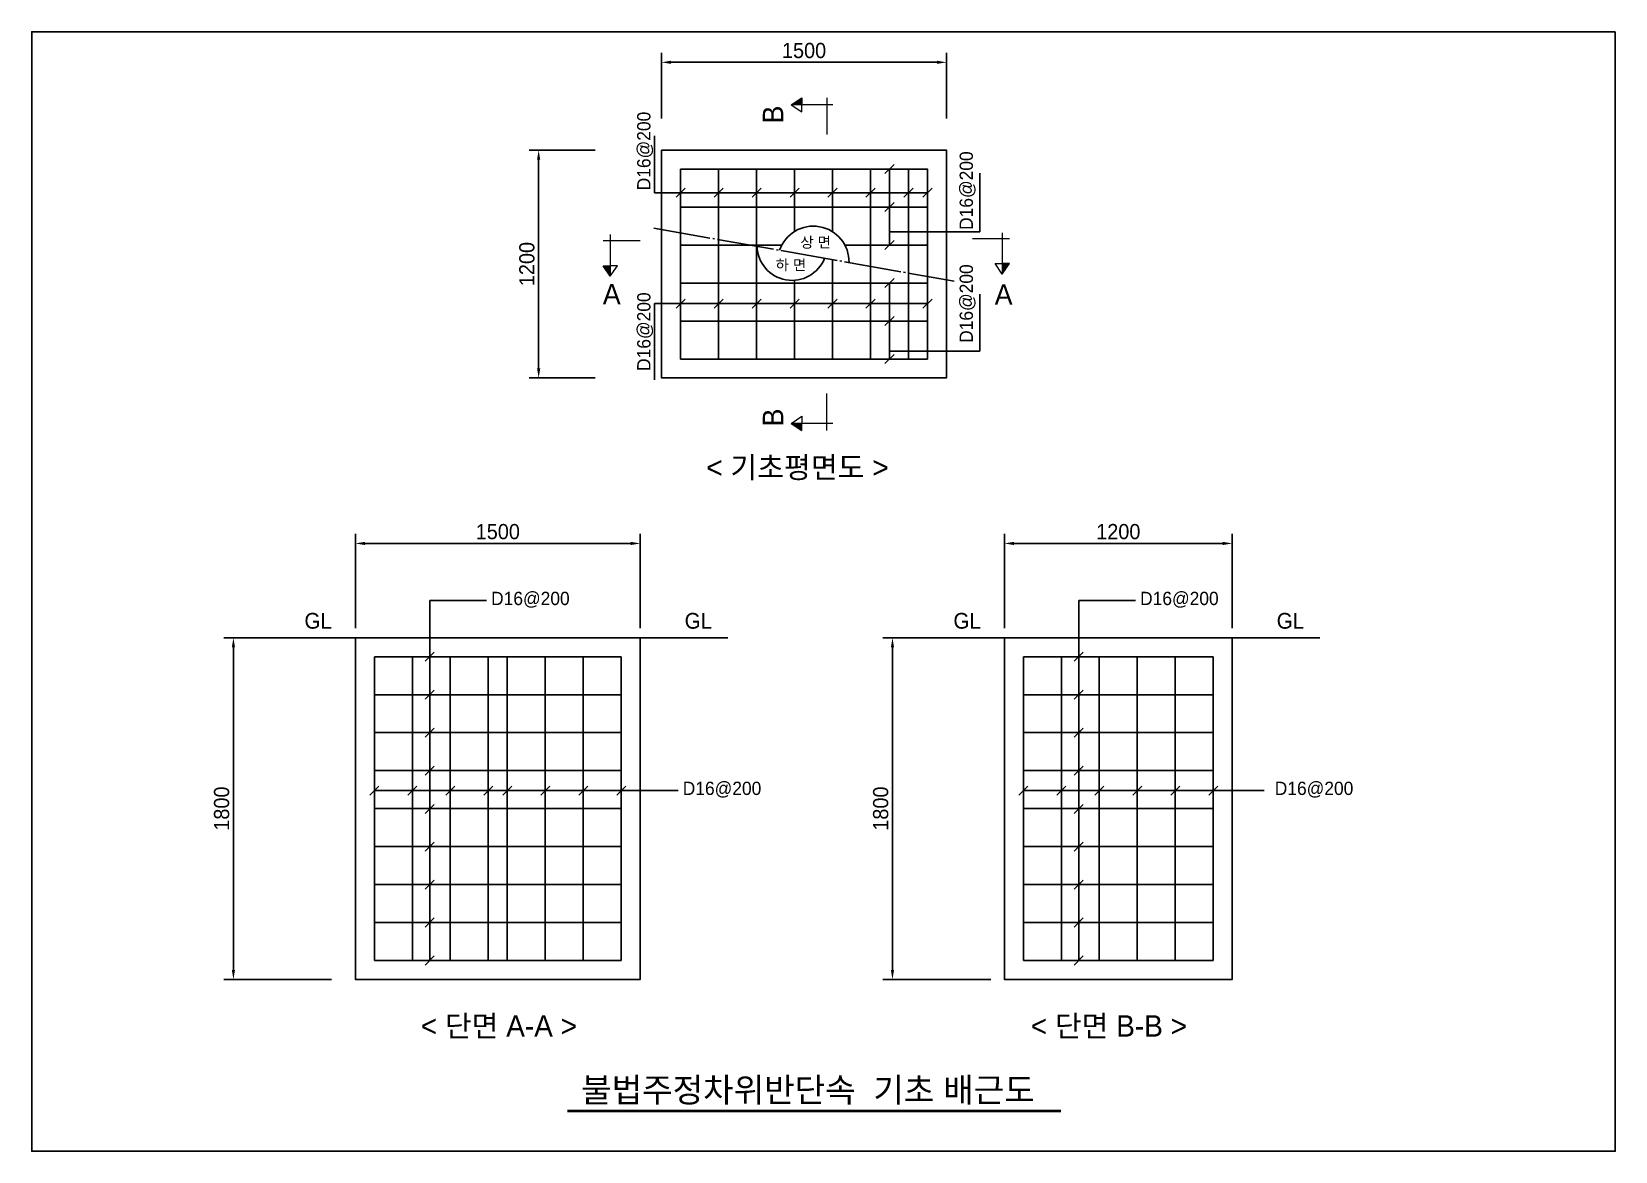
# Model space of a CAD drawing. Header units: millimetres. Extents: x 981 to 4484, y 155 to 1370.
# Drawn here: x 3650 to 4484, y 367 to 957 of the extents above; entities that cross this region are included whole.
import ezdxf

# ---------------------------------------------------------------- set-up
doc = ezdxf.new("R2010")
doc.units = ezdxf.units.MM
doc.linetypes.add('ZM_CEN30', pattern=[34, 30, -1.5, 1, -1.5])
for name, color, linetype in [('_BAR_MARK_LNE', 1, 'Continuous'), ('BAR_TICK', 1, 'Continuous'), ('BORD', 7, 'Continuous'), ('DIM1', 1, 'Continuous'), ('TEXT', 3, 'Continuous'), ('ZM_CENTER', 7, 'ZM_CEN30'), ('ZM_DIM', 7, 'Continuous'), ('ZM_HATCH', 7, 'Continuous'), ('ZM_TEXT', 7, 'Continuous'), ('주', 6, 'Continuous'), ('중간제목', 6, 'Continuous')]:
    doc.layers.add(name, color=color, linetype=linetype)
doc.layers.add('실선', color=7, linetype='Continuous', lineweight=5)
doc.styles.add('견고딕', font='H2GTRE.TTF')
doc.styles.add('굴림', font='H2GTRE.TTF')
doc.dimstyles.new('일반도면_0050-1', dxfattribs={"dimtxt": 75, "dimasz": 25, "dimexe": 21.875, "dimexo": 62.5, "dimgap": 31.25, "dimtad": 1, "dimdec": 3, "dimlfac": 0.001, "dimzin": 0, "dimdsep": 46, "dimtxsty": '굴림', "dimblk": 'DOT', "dimcen": -250, "dimclrd": 1, "dimclre": 1, "dimclrt": 2, "dimadec": 8, "dimazin": 0, "dimtfac": 1, "dimtdec": 3, "dimtix": 1, "dimtmove": 2, "dimatfit": 3, "dimfxl": 1, "dimtolj": 1, "dimtzin": 0, "dimarcsym": 0})

msp = doc.modelspace()

# ---------------------------------------------------------------- texts
at = {"style": '굴림'}
for p in [(4046.011, 908.592), (4046.011, 749.057)]:
    msp.add_text('B', height=10.8, rotation=90, dxfattribs=at).set_placement(p)
for p in [(3950.984, 813.323), (4157.353, 813.145)]:
    msp.add_text('A', height=10.8, dxfattribs=at).set_placement(p)
at = {"layer": 'BORD', "insert": (3939.582, 405.995), "char_height": 12.8, "width": 301.4926, "attachment_point": 1, "style": '견고딕'}
msp.add_mtext('불법주정차위반단속  기초 배근도', dxfattribs=at)
at = {"layer": 'TEXT', "color": 3, "linetype": 'ByBlock', "lineweight": -3, "ltscale": 10, "style": '굴림'}
for p in [(3793.86, 642.552), (3994.087, 642.552), (4135.63, 642.552), (4305.857, 642.552)]:
    msp.add_text('GL', height=8.2944, dxfattribs=at).set_placement(p)
at = {"layer": 'ZM_TEXT', "color": 2, "style": '굴림'}
for p in [(3976.069, 873.427), (4145.89, 852.565), (4145.89, 793.077), (3976.069, 778.293)]:
    msp.add_text('D16@200', height=7, rotation=90, dxfattribs=at).set_placement(p)
for s, height, p in [('상 면', 5.625, (4054.985, 843.239)), ('하 면', 5.625, (4041.956, 831.318)), ('D16@200', 7, (3892.158, 654.981)), ('D16@200', 7, (4233.928, 654.981)), ('D16@200', 7, (3993.078, 554.96)), ('D16@200', 7, (4304.848, 554.96))]:
    msp.add_text(s, height=height, dxfattribs=at).set_placement(p)
at = {"layer": '중간제목', "color": 7, "style": '굴림'}
for s, p in [('< 기초평면도 >', (4005.498, 721.868)), ('< 단면 A-A >', (3855.134, 427.712)), ('< 단면 B-B >', (4176.366, 427.712))]:
    msp.add_text(s, height=11.25, dxfattribs=at).set_placement(p)

# ---------------------------------------------------------------- blocks, each defined once
blk = doc.blocks.new('*D46')
at = {"layer": 'Defpoints', "color": 0, "transparency": 16777216}
for p in [(3981.96, 940.84), (3981.96, 906.19), (4131.96, 906.19)]:
    blk.add_point(p, dxfattribs=at)
at = {"layer": 'DIM1', "color": 1, "lineweight": -2, "transparency": 16777216}
for p, q in [((3981.96, 911.19), (3981.96, 945.84)), ((4131.96, 911.19), (4131.96, 945.84)), ((4126.96, 940.84), (3986.96, 940.84))]:
    blk.add_line(p, q, dxfattribs=at)
at = {"layer": 'DIM1', "color": 1, "transparency": 16777216}
for points in [[(3986.96, 941.67), (3986.96, 940), (3981.96, 940.84)], [(4126.96, 941.67), (4126.96, 940), (4131.96, 940.84)]]:
    blk.add_solid(points, dxfattribs=at)
at = {"layer": 'DIM1', "color": 2, "transparency": 16777216, "insert": (4056.96, 947.01), "char_height": 8, "attachment_point": 5, "style": '굴림'}
blk.add_mtext('\\A1;1500', dxfattribs=at)
blk = doc.blocks.new('BAR_TICK')
at = {"layer": 'BAR_TICK'}
blk.add_line((-0.9, 0), (0.9, 0), dxfattribs=at)
blk = doc.blocks.new('*D47')
at = {"layer": 'Defpoints', "color": 0, "transparency": 16777216}
for p in [(3917.2, 894.58), (3951.92, 894.58), (3951.92, 774.58)]:
    blk.add_point(p, dxfattribs=at)
at = {"layer": 'DIM1', "color": 1, "lineweight": -2, "transparency": 16777216}
for p, q in [((3946.92, 894.58), (3912.2, 894.58)), ((3917.2, 779.58), (3917.2, 889.58)), ((3946.92, 774.58), (3912.2, 774.58))]:
    blk.add_line(p, q, dxfattribs=at)
at = {"layer": 'DIM1', "color": 1, "transparency": 16777216}
for points in [[(3916.36, 889.58), (3918.03, 889.58), (3917.2, 894.58)], [(3916.36, 779.58), (3918.03, 779.58), (3917.2, 774.58)]]:
    blk.add_solid(points, dxfattribs=at)
at = {"layer": 'DIM1', "color": 2, "transparency": 16777216, "insert": (3911.02, 834.58), "char_height": 8, "attachment_point": 5, "rotation": 90, "style": '굴림'}
blk.add_mtext('\\A1;1200', dxfattribs=at)
blk = doc.blocks.new('*D48')
at = {"layer": 'Defpoints', "color": 0, "transparency": 16777216}
for p in [(3820.68, 687.44), (3820.68, 637.79), (3970.68, 637.79)]:
    blk.add_point(p, dxfattribs=at)
at = {"layer": 'DIM1', "color": 1, "lineweight": -2, "transparency": 16777216}
for p, q in [((3820.68, 642.79), (3820.68, 692.44)), ((3970.68, 642.79), (3970.68, 692.44)), ((3965.68, 687.44), (3825.68, 687.44))]:
    blk.add_line(p, q, dxfattribs=at)
at = {"layer": 'DIM1', "color": 1, "transparency": 16777216}
for points in [[(3825.68, 688.28), (3825.68, 686.61), (3820.68, 687.44)], [(3965.68, 688.28), (3965.68, 686.61), (3970.68, 687.44)]]:
    blk.add_solid(points, dxfattribs=at)
at = {"layer": 'DIM1', "color": 2, "transparency": 16777216, "insert": (3895.68, 693.62), "char_height": 8, "attachment_point": 5, "style": '굴림'}
blk.add_mtext('\\A1;1500', dxfattribs=at)
blk = doc.blocks.new('*D49')
at = {"layer": 'Defpoints', "color": 0, "transparency": 16777216}
for p in [(3756.46, 637.79), (3811.29, 637.79), (3813.18, 457.79)]:
    blk.add_point(p, dxfattribs=at)
at = {"layer": 'DIM1', "color": 1, "lineweight": -2, "transparency": 16777216}
for p, q in [((3806.29, 637.79), (3751.46, 637.79)), ((3756.46, 462.79), (3756.46, 632.79)), ((3808.18, 457.79), (3751.46, 457.79))]:
    blk.add_line(p, q, dxfattribs=at)
at = {"layer": 'DIM1', "color": 1, "transparency": 16777216}
for points in [[(3755.62, 632.79), (3757.29, 632.79), (3756.46, 637.79)], [(3755.62, 462.79), (3757.29, 462.79), (3756.46, 457.79)]]:
    blk.add_solid(points, dxfattribs=at)
at = {"layer": 'DIM1', "color": 2, "transparency": 16777216, "insert": (3750.27, 547.79), "char_height": 8, "attachment_point": 5, "rotation": 90, "style": '굴림'}
blk.add_mtext('\\A1;1800', dxfattribs=at)
blk = doc.blocks.new('*D50')
at = {"layer": 'Defpoints', "color": 0, "transparency": 16777216}
for p in [(4162.45, 687.44), (4162.45, 637.79), (4282.45, 637.79)]:
    blk.add_point(p, dxfattribs=at)
at = {"layer": 'DIM1', "color": 1, "lineweight": -2, "transparency": 16777216}
for p, q in [((4162.45, 642.79), (4162.45, 692.44)), ((4282.45, 642.79), (4282.45, 692.44)), ((4277.45, 687.44), (4167.45, 687.44))]:
    blk.add_line(p, q, dxfattribs=at)
at = {"layer": 'DIM1', "color": 1, "transparency": 16777216}
for points in [[(4167.45, 688.28), (4167.45, 686.61), (4162.45, 687.44)], [(4277.45, 688.28), (4277.45, 686.61), (4282.45, 687.44)]]:
    blk.add_solid(points, dxfattribs=at)
at = {"layer": 'DIM1', "color": 2, "transparency": 16777216, "insert": (4222.45, 693.62), "char_height": 8, "attachment_point": 5, "style": '굴림'}
blk.add_mtext('\\A1;1200', dxfattribs=at)
blk = doc.blocks.new('*D51')
at = {"layer": 'Defpoints', "color": 0, "transparency": 16777216}
for p in [(4103.53, 637.79), (4158.35, 637.79), (4160.25, 457.79)]:
    blk.add_point(p, dxfattribs=at)
at = {"layer": 'DIM1', "color": 1, "lineweight": -2, "transparency": 16777216}
for p, q in [((4153.35, 637.79), (4098.53, 637.79)), ((4103.53, 462.79), (4103.53, 632.79)), ((4155.25, 457.79), (4098.53, 457.79))]:
    blk.add_line(p, q, dxfattribs=at)
at = {"layer": 'DIM1', "color": 1, "transparency": 16777216}
for points in [[(4102.69, 632.79), (4104.36, 632.79), (4103.53, 637.79)], [(4102.69, 462.79), (4104.36, 462.79), (4103.53, 457.79)]]:
    blk.add_solid(points, dxfattribs=at)
at = {"layer": 'DIM1', "color": 2, "transparency": 16777216, "insert": (4097.34, 547.79), "char_height": 8, "attachment_point": 5, "rotation": 90, "style": '굴림'}
blk.add_mtext('\\A1;1800', dxfattribs=at)

# ---------------------------------------------------------------- dimensions: what is measured, and where the dimension line sits
at = {"layer": 'DIM1'}
for base, p1, p2, picture, middle in [((3981.958, 940.836), (4131.958, 906.186), (3981.958, 906.186), '*D46', (4056.958, 947.009)), ((3820.684, 687.444), (3970.684, 637.794), (3820.684, 637.794), '*D48', (3895.684, 693.617)), ((4162.454, 687.444), (4282.454, 637.794), (4162.454, 637.794), '*D50', (4222.454, 693.622))]:
    dim = msp.add_linear_dim(base=base, p1=p1, p2=p2, dimstyle='일반도면_0050-1', override={"dimtxt": 8, "dimasz": 5, "dimexe": 5, "dimexo": 5, "dimgap": 2, "dimdec": 0, "dimlfac": 10, "dimsah": 1}, dxfattribs=at)
    dim.commit()
    dim.dimension.update_dxf_attribs({"geometry": picture, "text_midpoint": middle})
for base, p1, p2, picture, middle in [((3917.195, 894.576), (3951.92, 774.576), (3951.92, 894.576), '*D47', (3911.017, 834.576)), ((3756.458, 637.794), (3813.181, 457.794), (3811.285, 637.794), '*D49', (3750.274, 547.794)), ((4103.526, 637.794), (4160.249, 457.794), (4158.354, 637.794), '*D51', (4097.343, 547.794))]:
    dim = msp.add_linear_dim(base=base, p1=p1, p2=p2, angle=90, dimstyle='일반도면_0050-1', override={"dimtxt": 8, "dimasz": 5, "dimexe": 5, "dimexo": 5, "dimgap": 2, "dimdec": 0, "dimlfac": 10, "dimsah": 1}, dxfattribs=at)
    dim.commit()
    dim.dimension.update_dxf_attribs({"geometry": picture, "text_midpoint": middle})

# ---------------------------------------------------------------- hatches: boundary and pattern name
at = {"layer": '실선'}
for points in [[(4055.721, 918.462), (4055.721, 922.208), (4050.187, 918.462)], [(4165.102, 834.859), (4161.356, 834.859), (4161.356, 829.324)], [(3954.944, 833.677), (3951.198, 833.677), (3954.944, 828.143)], [(4055.721, 750.689), (4055.721, 746.943), (4050.187, 750.689)]]:
    msp.add_hatch(color=256, dxfattribs=at).paths.add_polyline_path(points)

# ---------------------------------------------------------------- linework, layer by layer
at = {"color": 2}
for p, q in [((3820.684, 637.794), (3789.207, 637.794)), ((3970.684, 637.794), (4016.769, 637.794)), ((4162.454, 637.794), (4130.977, 637.794)), ((4282.454, 637.794), (4328.539, 637.794))]:
    msp.add_line(p, q, dxfattribs=at)
for points in [[(3981.958, 894.576), (4131.958, 894.576), (4131.958, 774.576), (3981.958, 774.576)], [(3820.684, 637.794), (3970.684, 637.794), (3970.684, 457.794), (3820.684, 457.794)], [(4162.454, 637.794), (4282.454, 637.794), (4282.454, 457.794), (4162.454, 457.794)]]:
    msp.add_lwpolyline(points, close=True)
at = {"layer": '_BAR_MARK_LNE'}
for points in [[(4101.958, 844.576), (4101.958, 884.576)], [(3978.208, 872.147), (4121.958, 872.147)], [(4101.958, 824.576), (4101.958, 784.576), (4101.958, 784.576)], [(3978.208, 813.744), (4121.958, 813.744)], [(3859.855, 657.323), (3859.855, 467.794)], [(4201.625, 657.323), (4201.625, 467.794)], [(3830.684, 557.303), (3990.734, 557.303)], [(4172.454, 557.303), (4299.244, 557.303)]]:
    msp.add_lwpolyline(points, dxfattribs=at)
at = {"layer": 'BORD', "color": 6}
for p, q in [((3830.684, 467.794), (3830.684, 627.794)), ((3830.684, 627.794), (3960.684, 627.794)), ((3850.684, 467.794), (3850.684, 627.794)), ((3870.684, 467.794), (3870.684, 627.794)), ((3890.684, 467.794), (3890.684, 627.794)), ((3900.684, 467.794), (3900.684, 627.794)), ((3920.684, 467.794), (3920.684, 627.794)), ((3940.684, 467.794), (3940.684, 627.794)), ((3960.684, 467.794), (3960.684, 627.794)), ((4172.454, 467.794), (4172.454, 627.794)), ((4172.454, 627.794), (4272.454, 627.794)), ((4192.454, 467.794), (4192.454, 627.794)), ((4212.454, 467.794), (4212.454, 627.794)), ((4232.454, 467.794), (4232.454, 627.794)), ((4252.454, 467.794), (4252.454, 627.794)), ((4272.454, 467.794), (4272.454, 627.794)), ((4282.454, 467.794), (4282.454, 627.794)), ((3830.684, 607.794), (3960.684, 607.794)), ((4172.454, 607.794), (4272.454, 607.794)), ((3830.684, 587.794), (3960.684, 587.794)), ((4172.454, 587.794), (4272.454, 587.794)), ((3830.684, 567.794), (3960.684, 567.794)), ((4172.454, 567.794), (4272.454, 567.794)), ((3830.684, 547.794), (3960.684, 547.794)), ((4172.454, 547.794), (4272.454, 547.794)), ((3830.684, 527.794), (3960.684, 527.794)), ((4172.454, 527.794), (4272.454, 527.794)), ((3830.684, 507.794), (3960.684, 507.794)), ((4172.454, 507.794), (4272.454, 507.794)), ((3830.684, 487.794), (3960.684, 487.794)), ((4172.454, 487.794), (4272.454, 487.794)), ((3830.684, 467.794), (3960.684, 467.794)), ((4172.454, 467.794), (4272.454, 467.794))]:
    msp.add_line(p, q, dxfattribs=at)
at = {"layer": 'BORD'}
for p, q in [((3932.401, 388.879), (4192.269, 388.879)), ((3932.401, 388.239), (4192.269, 388.239))]:
    msp.add_line(p, q, dxfattribs=at)
msp.add_lwpolyline([(4484.191, 956.97), (4484.191, 367.29), (3650.215, 367.29), (3650.215, 956.97)], close=True, dxfattribs=at)
at = {"layer": 'ZM_CENTER', "color": 10}
msp.add_line((3977.865, 853.503), (4136.051, 825.564), dxfattribs=at)
at = {"layer": 'ZM_DIM', "color": 10}
for p, q in [((3978.208, 902.107), (3978.208, 872.147)), ((4149.507, 882.403), (4149.507, 851.579)), ((4149.507, 851.579), (4101.958, 851.579)), ((4149.507, 818.708), (4149.507, 788.749)), ((3978.208, 773.66), (3978.208, 813.744)), ((4149.507, 788.749), (4101.958, 788.749)), ((3889.814, 657.323), (3859.855, 657.323)), ((4231.584, 657.323), (4201.625, 657.323))]:
    msp.add_line(p, q, dxfattribs=at)
at = {"layer": 'ZM_HATCH', "color": 10}
for centre, radius, start, end in [((4061.861, 835.753), 18.807, 358.76167, 161.205213), ((4050.642, 844.433), 18.445, 181.638397, 338.328486)]:
    msp.add_arc(centre, radius, start, end, dxfattribs=at)
at = {"layer": '실선'}
for p, q in [((4050.187, 918.462), (4055.721, 922.208)), ((4050.187, 918.462), (4055.721, 914.716)), ((4072.125, 918.462), (4050.476, 918.462)), ((4055.721, 922.208), (4055.721, 918.462)), ((4055.721, 914.716), (4055.721, 918.462)), ((4069.033, 922.208), (4069.033, 902.825)), ((4161.356, 850.973), (4161.356, 829.324)), ((3951.198, 846.989), (3970.581, 846.989)), ((3954.944, 850.082), (3954.944, 828.433)), ((4165.102, 847.881), (4145.719, 847.881)), ((4161.356, 829.324), (4157.609, 834.859)), ((4157.609, 834.859), (4161.356, 834.859)), ((4161.356, 829.324), (4165.102, 834.859)), ((4165.102, 834.859), (4161.356, 834.859)), ((3954.944, 828.143), (3951.198, 833.677)), ((3951.198, 833.677), (3954.944, 833.677)), ((3954.944, 828.143), (3958.691, 833.677)), ((3958.691, 833.677), (3954.944, 833.677)), ((4069.033, 746.943), (4069.033, 766.326)), ((4050.187, 750.689), (4055.721, 754.436)), ((4050.187, 750.689), (4055.721, 746.943)), ((4072.125, 750.689), (4050.476, 750.689)), ((4055.721, 754.436), (4055.721, 750.689)), ((4055.721, 746.943), (4055.721, 750.689))]:
    msp.add_line(p, q, dxfattribs=at)
at = {"layer": '주'}
for p, q in [((3991.958, 884.576), (3991.958, 784.576)), ((4011.958, 884.576), (4011.958, 784.576)), ((4031.958, 884.576), (4031.958, 784.576)), ((4051.958, 884.576), (4051.958, 851.741)), ((4071.958, 884.576), (4071.958, 851.619)), ((4091.958, 884.576), (4091.958, 784.576)), ((4111.958, 884.576), (4111.958, 784.576)), ((3991.958, 864.576), (4121.958, 864.576)), ((3991.958, 844.576), (4045.252, 844.576)), ((4078.47, 844.576), (4121.958, 844.576)), ((4071.958, 836.884), (4071.958, 784.576)), ((4051.958, 826.035), (4051.958, 784.576)), ((3991.958, 824.576), (4121.958, 824.576)), ((3991.958, 804.576), (4121.958, 804.576)), ((3991.958, 784.576), (4121.958, 784.576))]:
    msp.add_line(p, q, dxfattribs=at)
msp.add_lwpolyline([(3991.958, 884.576), (4121.958, 884.576), (4121.958, 784.576), (3991.958, 784.576)], close=True, dxfattribs=at)

# ---------------------------------------------------------------- block references
at = {"layer": 'BAR_TICK', "xscale": 3.749999999998704, "yscale": 3.749999999998704, "zscale": 3.749999999998704}
for p, rotation in [((4101.958, 884.576), 45.0000000000786), ((3991.958, 872.147), 45.0000000000786), ((4011.958, 872.147), 45.0000000000786), ((4031.958, 872.147), 45.0000000000786), ((4051.958, 872.147), 45.0000000000786), ((4071.958, 872.147), 45.0000000000786), ((4091.958, 872.147), 45.0000000000786), ((4111.958, 872.147), 45.0000000000786), ((4121.958, 872.147), 45.0000000000786), ((4101.958, 864.576), 45.0000000000786), ((4101.958, 844.576), 45.0000000000786), ((4101.958, 824.576), 45.0000000000786), ((3991.958, 813.744), 45.0000000000786), ((4011.958, 813.744), 45.0000000000786), ((4031.958, 813.744), 45.0000000000786), ((4051.958, 813.744), 45.0000000000786), ((4071.958, 813.744), 45.0000000000786), ((4091.958, 813.744), 45.0000000000786), ((4121.958, 813.744), 45.0000000000786), ((4101.958, 804.576), 45.0000000000786), ((4101.958, 784.576), 45.0000000000786), ((3859.855, 627.794), 45.0000000000786), ((4201.625, 627.794), 45.0000000000786), ((3859.855, 607.794), 45.0000000000786), ((4201.625, 607.794), 45.0000000000786), ((3859.855, 587.794), 45.0000000000786), ((4201.625, 587.794), 45.0000000000786), ((3859.855, 567.794), 45.0000000000786), ((4201.625, 567.794), 45.0000000000786), ((3830.684, 557.303), 45), ((3850.684, 557.303), 45), ((3870.684, 557.303), 45), ((3890.684, 557.303), 45), ((3900.684, 557.303), 45), ((3920.684, 557.303), 45), ((3940.684, 557.303), 45), ((3960.684, 557.303), 45), ((4172.454, 557.303), 45), ((4192.454, 557.303), 45), ((4212.454, 557.303), 45), ((4232.454, 557.303), 45), ((4252.479, 557.303), 45), ((4272.479, 557.303), 45), ((3859.855, 547.547), 45.0000000000786), ((4201.625, 547.547), 45.0000000000786), ((3859.855, 527.794), 45.0000000000786), ((4201.625, 527.794), 45.0000000000786), ((3859.855, 507.794), 45.0000000000786), ((4201.625, 507.794), 45.0000000000786), ((3859.855, 487.794), 45.0000000000786), ((4201.625, 487.794), 45.0000000000786), ((3859.855, 467.794), 45.0000000000786), ((4201.625, 467.794), 45.0000000000786)]:
    msp.add_blockref('BAR_TICK', p, dxfattribs=dict(at, rotation=rotation))

msp.set_redraw_order([(e.dxf.handle, doc.entitydb.next_handle()) for e in msp.query("TEXT MTEXT ATTDEF DIMENSION ARC_DIMENSION")])  # texts and dimensions are drawn at this point

doc.saveas('drawing.dxf')
